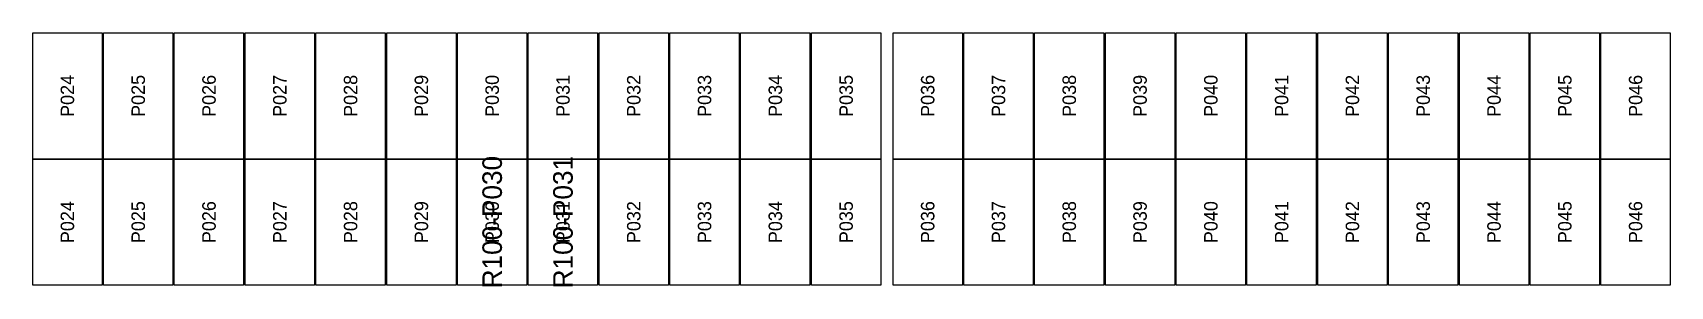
# Model space of a CAD drawing. Extents: x 296295 to 296770, y 651564 to 652121.
# Drawn here: x 296609.6 to 296636.39, y 651718.49 to 651722.64 of the extents above; entities that cross this region are included whole.
import ezdxf
from ezdxf.enums import TextEntityAlignment as Align

# ---------------------------------------------------------------- set-up
doc = ezdxf.new("R2010")
doc.units = 0

msp = doc.modelspace()

# ---------------------------------------------------------------- texts
at = {"layer": 'DEFECT_LABELS'}
for s, p in [('R100-P030', (296617.119, 651719.542)), ('R100-P031', (296618.277, 651719.542))]:
    msp.add_text(s, height=0.32, rotation=90, dxfattribs=at).set_placement(p, align=Align.MIDDLE_CENTER)
at = {"layer": 'PANEL_POSITION'}
for s, p in [('P024', (296610.171, 651721.605)), ('P025', (296611.329, 651721.605)), ('P026', (296612.487, 651721.605)), ('P027', (296613.645, 651721.605)), ('P028', (296614.803, 651721.605)), ('P029', (296615.961, 651721.605)), ('P030', (296617.119, 651721.605)), ('P031', (296618.277, 651721.605)), ('P032', (296619.435, 651721.605)), ('P033', (296620.593, 651721.605)), ('P034', (296621.751, 651721.605)), ('P035', (296622.909, 651721.605)), ('P036', (296624.243, 651721.605)), ('P037', (296625.401, 651721.605)), ('P038', (296626.559, 651721.605)), ('P039', (296627.717, 651721.605)), ('P040', (296628.875, 651721.605)), ('P041', (296630.033, 651721.605)), ('P042', (296631.191, 651721.605)), ('P043', (296632.349, 651721.605)), ('P044', (296633.507, 651721.605)), ('P045', (296634.665, 651721.605)), ('P046', (296635.823, 651721.605)), ('P024', (296610.171, 651719.542)), ('P025', (296611.329, 651719.542)), ('P026', (296612.487, 651719.542)), ('P027', (296613.645, 651719.542)), ('P028', (296614.803, 651719.542)), ('P029', (296615.961, 651719.542)), ('P030', (296617.119, 651719.542)), ('P031', (296618.277, 651719.542)), ('P032', (296619.435, 651719.542)), ('P033', (296620.593, 651719.542)), ('P034', (296621.751, 651719.542)), ('P035', (296622.909, 651719.542)), ('P036', (296624.243, 651719.542)), ('P037', (296625.401, 651719.542)), ('P038', (296626.559, 651719.542)), ('P039', (296627.717, 651719.542)), ('P040', (296628.875, 651719.542)), ('P041', (296630.033, 651719.542)), ('P042', (296631.191, 651719.542)), ('P043', (296632.349, 651719.542)), ('P044', (296633.507, 651719.542)), ('P045', (296634.665, 651719.542)), ('P046', (296635.823, 651719.542))]:
    msp.add_text(s, height=0.22, rotation=90, dxfattribs=at).set_placement(p, align=Align.MIDDLE_CENTER)

# ---------------------------------------------------------------- linework, layer by layer
at = {"layer": 'DEFECTIVE_PANELS'}
for points in [[(296616.552, 651720.574), (296617.686, 651720.574), (296617.686, 651718.511), (296616.552, 651718.511)], [(296617.71, 651720.574), (296618.844, 651720.574), (296618.844, 651718.511), (296617.71, 651718.511)]]:
    msp.add_lwpolyline(points, close=True, dxfattribs=at)
at = {"layer": 'PANELS_MASTER'}
for points in [[(296609.604, 651722.637), (296610.738, 651722.637), (296610.738, 651720.574), (296609.604, 651720.574)], [(296610.762, 651722.637), (296611.896, 651722.637), (296611.896, 651720.574), (296610.762, 651720.574)], [(296611.92, 651722.637), (296613.054, 651722.637), (296613.054, 651720.574), (296611.92, 651720.574)], [(296613.078, 651722.637), (296614.212, 651722.637), (296614.212, 651720.574), (296613.078, 651720.574)], [(296614.236, 651722.637), (296615.37, 651722.637), (296615.37, 651720.574), (296614.236, 651720.574)], [(296615.394, 651722.637), (296616.528, 651722.637), (296616.528, 651720.574), (296615.394, 651720.574)], [(296616.552, 651722.637), (296617.686, 651722.637), (296617.686, 651720.574), (296616.552, 651720.574)], [(296617.71, 651722.637), (296618.844, 651722.637), (296618.844, 651720.574), (296617.71, 651720.574)], [(296618.868, 651722.637), (296620.002, 651722.637), (296620.002, 651720.574), (296618.868, 651720.574)], [(296620.026, 651722.637), (296621.16, 651722.637), (296621.16, 651720.574), (296620.026, 651720.574)], [(296621.184, 651722.637), (296622.318, 651722.637), (296622.318, 651720.574), (296621.184, 651720.574)], [(296622.342, 651722.637), (296623.476, 651722.637), (296623.476, 651720.574), (296622.342, 651720.574)], [(296623.676, 651722.637), (296624.81, 651722.637), (296624.81, 651720.574), (296623.676, 651720.574)], [(296624.834, 651722.637), (296625.968, 651722.637), (296625.968, 651720.574), (296624.834, 651720.574)], [(296625.992, 651722.637), (296627.126, 651722.637), (296627.126, 651720.574), (296625.992, 651720.574)], [(296627.15, 651722.637), (296628.284, 651722.637), (296628.284, 651720.574), (296627.15, 651720.574)], [(296628.308, 651722.637), (296629.442, 651722.637), (296629.442, 651720.574), (296628.308, 651720.574)], [(296629.466, 651722.637), (296630.6, 651722.637), (296630.6, 651720.574), (296629.466, 651720.574)], [(296630.624, 651722.637), (296631.758, 651722.637), (296631.758, 651720.574), (296630.624, 651720.574)], [(296631.782, 651722.637), (296632.916, 651722.637), (296632.916, 651720.574), (296631.782, 651720.574)], [(296632.94, 651722.637), (296634.074, 651722.637), (296634.074, 651720.574), (296632.94, 651720.574)], [(296634.098, 651722.637), (296635.232, 651722.637), (296635.232, 651720.574), (296634.098, 651720.574)], [(296635.256, 651722.637), (296636.39, 651722.637), (296636.39, 651720.574), (296635.256, 651720.574)], [(296609.604, 651720.574), (296610.738, 651720.574), (296610.738, 651718.511), (296609.604, 651718.511)], [(296610.762, 651720.574), (296611.896, 651720.574), (296611.896, 651718.511), (296610.762, 651718.511)], [(296611.92, 651720.574), (296613.054, 651720.574), (296613.054, 651718.511), (296611.92, 651718.511)], [(296613.078, 651720.574), (296614.212, 651720.574), (296614.212, 651718.511), (296613.078, 651718.511)], [(296614.236, 651720.574), (296615.37, 651720.574), (296615.37, 651718.511), (296614.236, 651718.511)], [(296615.394, 651720.574), (296616.528, 651720.574), (296616.528, 651718.511), (296615.394, 651718.511)], [(296618.868, 651720.574), (296620.002, 651720.574), (296620.002, 651718.511), (296618.868, 651718.511)], [(296620.026, 651720.574), (296621.16, 651720.574), (296621.16, 651718.511), (296620.026, 651718.511)], [(296621.184, 651720.574), (296622.318, 651720.574), (296622.318, 651718.511), (296621.184, 651718.511)], [(296622.342, 651720.574), (296623.476, 651720.574), (296623.476, 651718.511), (296622.342, 651718.511)], [(296623.676, 651720.574), (296624.81, 651720.574), (296624.81, 651718.511), (296623.676, 651718.511)], [(296624.834, 651720.574), (296625.968, 651720.574), (296625.968, 651718.511), (296624.834, 651718.511)], [(296625.992, 651720.574), (296627.126, 651720.574), (296627.126, 651718.511), (296625.992, 651718.511)], [(296627.15, 651720.574), (296628.284, 651720.574), (296628.284, 651718.511), (296627.15, 651718.511)], [(296628.308, 651720.574), (296629.442, 651720.574), (296629.442, 651718.511), (296628.308, 651718.511)], [(296629.466, 651720.574), (296630.6, 651720.574), (296630.6, 651718.511), (296629.466, 651718.511)], [(296630.624, 651720.574), (296631.758, 651720.574), (296631.758, 651718.511), (296630.624, 651718.511)], [(296631.782, 651720.574), (296632.916, 651720.574), (296632.916, 651718.511), (296631.782, 651718.511)], [(296632.94, 651720.574), (296634.074, 651720.574), (296634.074, 651718.511), (296632.94, 651718.511)], [(296634.098, 651720.574), (296635.232, 651720.574), (296635.232, 651718.511), (296634.098, 651718.511)], [(296635.256, 651720.574), (296636.39, 651720.574), (296636.39, 651718.511), (296635.256, 651718.511)]]:
    msp.add_lwpolyline(points, close=True, dxfattribs=at)

msp.set_redraw_order([(e.dxf.handle, doc.entitydb.next_handle()) for e in msp.query("TEXT MTEXT ATTDEF DIMENSION ARC_DIMENSION")])  # texts and dimensions are drawn at this point

doc.saveas('drawing.dxf')
